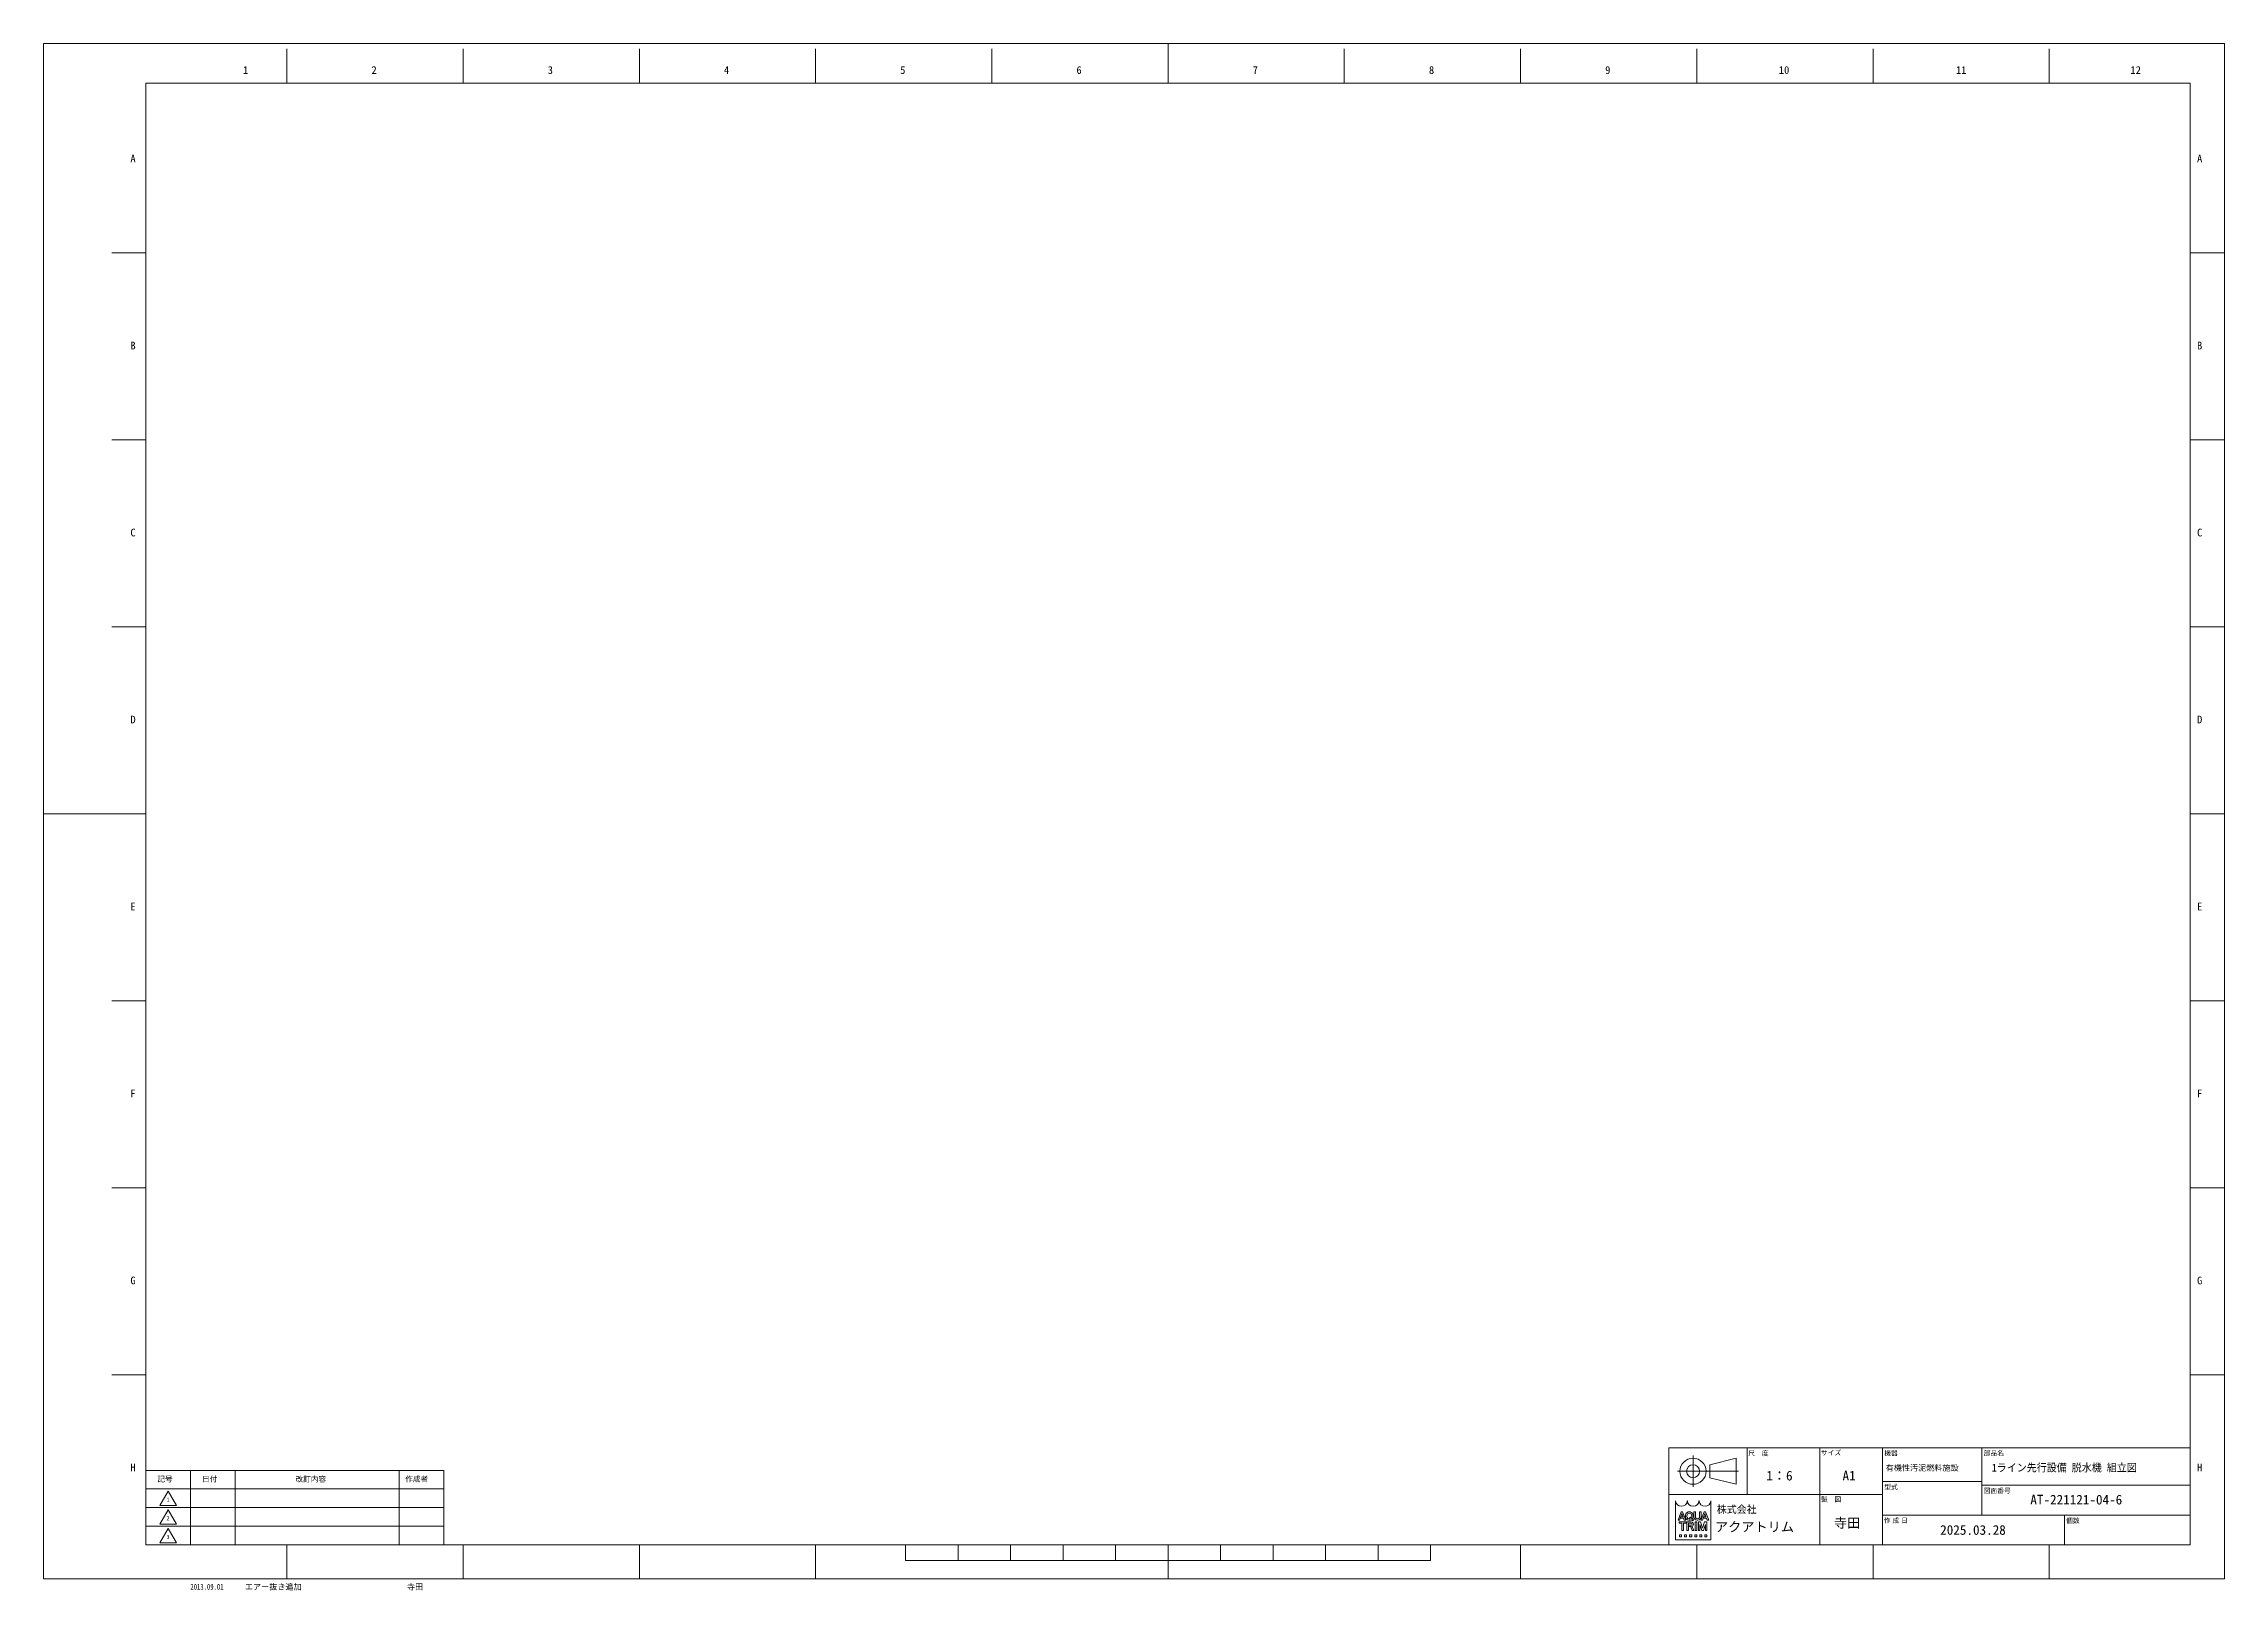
# Model space of a CAD drawing. Units: millimetres at full size. Extents: x -32787 to 32787, y -11878 to 14562.
# Drawn here: x 6865 to 11834, y -11517 to -7993 of the extents above; entities that cross this region are included whole.
import ezdxf
from ezdxf.enums import TextEntityAlignment as Align

# ---------------------------------------------------------------- set-up
doc = ezdxf.new("R2010")
doc.units = ezdxf.units.MM
doc.header["$LTSCALE"] = 9.6
doc.layers.add('0-0_90_FRAME', color=2, linetype='Continuous', lineweight=9)
doc.layers.add('0-1_91_BLANK', color=6, linetype='Continuous', lineweight=9)
doc.styles.add('ＭＳ ゴシック', font='')
doc.styles.add('ＭＳ Ｐゴシック', font='')
doc.styles.get('ＭＳ ゴシック').set_extended_font_data('MS Gothic')
doc.styles.get('ＭＳ Ｐゴシック').set_extended_font_data('MS PGothic')

msp = doc.modelspace()

# ---------------------------------------------------------------- texts
at = {"layer": '0-0_90_FRAME', "color": 134}
for s, height, style, p in [('1', 17.6, 'ＭＳ ゴシック', (7319.389, -8067.153)), ('2', 17.6, 'ＭＳ ゴシック', (7612.182, -8067.153)), ('3', 17.6, 'ＭＳ ゴシック', (8013.782, -8067.153)), ('4', 17.6, 'ＭＳ ゴシック', (8415.382, -8067.153)), ('5', 17.6, 'ＭＳ ゴシック', (8816.983, -8067.153)), ('6', 17.6, 'ＭＳ ゴシック', (9218.583, -8067.153)), ('7', 17.6, 'ＭＳ ゴシック', (9620.184, -8067.153)), ('8', 17.6, 'ＭＳ ゴシック', (10021.784, -8067.153)), ('9', 17.6, 'ＭＳ ゴシック', (10423.385, -8067.153)), ('10', 17.6, 'ＭＳ ゴシック', (10818.985, -8067.153)), ('11', 17.6, 'ＭＳ ゴシック', (11222.585, -8067.153)), ('12', 17.6, 'ＭＳ ゴシック', (11620.186, -8067.153)), ('A', 17.6, 'ＭＳ ゴシック', (7062.873, -8268.863)), ('A', 17.6, 'ＭＳ ゴシック', (11772.023, -8268.863)), ('B', 17.6, 'ＭＳ ゴシック', (7062.873, -8694.846)), ('B', 17.6, 'ＭＳ ゴシック', (11772.023, -8694.846)), ('C', 17.6, 'ＭＳ ゴシック', (7062.873, -9120.83)), ('C', 17.6, 'ＭＳ ゴシック', (11772.023, -9120.83)), ('D', 17.6, 'ＭＳ ゴシック', (7062.873, -9546.813)), ('D', 17.6, 'ＭＳ ゴシック', (11772.023, -9546.813)), ('E', 17.6, 'ＭＳ ゴシック', (7062.873, -9972.796)), ('E', 17.6, 'ＭＳ ゴシック', (11772.023, -9972.796)), ('F', 17.6, 'ＭＳ ゴシック', (7062.873, -10398.779)), ('F', 17.6, 'ＭＳ ゴシック', (11772.023, -10398.779)), ('G', 17.6, 'ＭＳ ゴシック', (7062.873, -10824.763)), ('G', 17.6, 'ＭＳ ゴシック', (11772.023, -10824.763)), ('H', 17.6, 'ＭＳ ゴシック', (7062.873, -11250.746)), ('尺\u3000度', 11, 'ＭＳ Ｐゴシック', (10749.454, -11213.123)), ('サイズ', 11, 'ＭＳ Ｐゴシック', (10914.925, -11212.004)), ('機器', 11, 'ＭＳ Ｐゴシック', (11059.283, -11212.875)), ('有機性汚泥燃料施設', 13.2, 'ＭＳ ゴシック', (11062.511, -11248.282)), ('部品名', 11, 'ＭＳ Ｐゴシック', (11285.854, -11212.875)), ('H', 17.6, 'ＭＳ ゴシック', (11772.023, -11250.746)), ('記号', 12.44, 'ＭＳ Ｐゴシック', (7124.433, -11272.952)), ('日付', 12.44, 'ＭＳ Ｐゴシック', (7226.262, -11272.952)), ('改訂内容', 12.44, 'ＭＳ Ｐゴシック', (7439.176, -11273.241)), ('作成者', 12.44, 'ＭＳ Ｐゴシック', (7689.119, -11272.952)), ('1：6', 21.99, 'ＭＳ ゴシック', (10790.513, -11272.95)), ('A1', 21.99, 'ＭＳ ゴシック', (10964.227, -11272.95)), ('型式', 11, 'ＭＳ Ｐゴシック', (11059.283, -11289.997)), ('1', 9.332, 'ＭＳ ゴシック', (7144.983, -11317.437)), ('製\u3000図', 11, 'ＭＳ Ｐゴシック', (10914.925, -11318.076)), ('図面番号', 11, 'ＭＳ Ｐゴシック', (11285.854, -11298.482)), ('AT-221121-04-6', 21.99, 'ＭＳ ゴシック', (11392.146, -11327.618)), ('2', 9.332, 'ＭＳ ゴシック', (7144.983, -11359.866)), ('寺田', 21.99, 'ＭＳ ゴシック', (10944.735, -11380.533)), ('作 成 日', 11, 'ＭＳ Ｐゴシック', (11058.248, -11366.188)), ('2025.03.28', 21.99, 'ＭＳ ゴシック', (11186.712, -11396.671)), ('個数', 11, 'ＭＳ Ｐゴシック', (11473.582, -11366.603)), ('3', 9.332, 'ＭＳ ゴシック', (7144.983, -11402.294))]:
    msp.add_text(s, height=height, dxfattribs=dict(at, style=style)).set_placement(p, align=Align.BOTTOM_LEFT)
at = {"layer": '0-0_90_FRAME', "color": 134, "style": 'ＭＳ ゴシック', "width": 0.95}
msp.add_text('1ライン先行設備 脱水機 組立図', height=17.6, dxfattribs=at).set_placement((11304.221, -11251.24), align=Align.BOTTOM_LEFT)
at = {"layer": '0-0_90_FRAME', "style": 'ＭＳ ゴシック'}
for s, height, p in [('株式会社', 16.63, (10677.712, -11345.562)), ('アクアトリム', 21.99, (10673.534, -11389.619))]:
    msp.add_text(s, height=height, dxfattribs=at).set_placement(p, align=Align.BOTTOM_LEFT)
at = {"layer": '0-0_90_FRAME', "color": 3, "style": 'ＭＳ ゴシック', "width": 0.7}
msp.add_text('2013.09.01', height=13.2, dxfattribs=at).set_placement((7199.633, -11519.188), align=Align.BOTTOM_LEFT)
at = {"layer": '0-0_90_FRAME', "color": 3, "style": 'ＭＳ ゴシック'}
for s, p in [('エアー抜き追加', (7323.72, -11519.188)), ('寺田', (7693.082, -11519.188))]:
    msp.add_text(s, height=13.2, dxfattribs=at).set_placement(p, align=Align.BOTTOM_LEFT)

# ---------------------------------------------------------------- linework, layer by layer
at = {"layer": '0-0_90_FRAME', "color": 6}
for p, q in [((9427.383, -7992.871), (9427.383, -8082.643)), ((6865.129, -9747.805), (7098.204, -9747.805)), ((11834.334, -9747.805), (11756.563, -9747.805)), ((8829.141, -11448.861), (8829.141, -11412.966)), ((8948.789, -11448.861), (8948.789, -11412.966)), ((9068.438, -11448.861), (9068.438, -11412.966)), ((9188.086, -11448.861), (9188.086, -11412.966)), ((9307.735, -11448.861), (9307.735, -11412.966)), ((9427.383, -11490.39), (9427.383, -11412.966)), ((9547.032, -11448.861), (9547.032, -11412.966)), ((9666.681, -11448.861), (9666.681, -11412.966)), ((9786.329, -11448.861), (9786.329, -11412.966)), ((9905.978, -11448.861), (9905.978, -11412.966)), ((10025.626, -11448.861), (10025.626, -11412.966)), ((8829.141, -11448.861), (10025.626, -11448.861))]:
    msp.add_line(p, q, dxfattribs=at)
at = {"layer": '0-0_90_FRAME'}
for p, q in [((7419.381, -8082.643), (7419.381, -8004.871)), ((7820.982, -8082.643), (7820.982, -8004.871)), ((8222.582, -8082.643), (8222.582, -8004.871)), ((8624.183, -8082.643), (8624.183, -8004.871)), ((9025.783, -8082.643), (9025.783, -8004.871)), ((9828.984, -8082.643), (9828.984, -8004.871)), ((10230.584, -8082.643), (10230.584, -8004.871)), ((10632.185, -8082.643), (10632.185, -8004.871)), ((11033.785, -8082.643), (11033.785, -8004.871)), ((11435.386, -8082.643), (11435.386, -8004.871)), ((7098.204, -8469.855), (7020.433, -8469.855)), ((11834.334, -8469.855), (11756.563, -8469.855)), ((7098.204, -8895.838), (7020.433, -8895.838)), ((11834.334, -8895.838), (11756.563, -8895.838)), ((7098.204, -9321.821), (7020.433, -9321.821)), ((11834.334, -9321.821), (11756.563, -9321.821)), ((7098.204, -10173.788), (7020.433, -10173.788)), ((11834.334, -10173.788), (11756.563, -10173.788)), ((7098.204, -10599.771), (7020.433, -10599.771)), ((11834.334, -10599.771), (11756.563, -10599.771)), ((7098.204, -11025.754), (7020.433, -11025.754)), ((11834.334, -11025.754), (11756.563, -11025.754)), ((10589.382, -11357.055), (10589.382, -11356.963)), ((10589.382, -11357.055), (10592.831, -11357.055)), ((10591.874, -11360.898), (10607.628, -11360.898)), ((10591.874, -11360.898), (10591.874, -11363.587)), ((10591.874, -11363.587), (10597.638, -11363.587)), ((10592.831, -11357.055), (10598.219, -11341.923)), ((10594.711, -11351.99), (10595.751, -11349.07)), ((10594.711, -11351.99), (10601.804, -11351.99)), ((10595.751, -11349.07), (10600.764, -11349.07)), ((10596.626, -11337.843), (10599.812, -11337.843)), ((10598.022, -11380.11), (10598.022, -11363.972)), ((10600.764, -11349.07), (10598.219, -11341.923)), ((10607.057, -11356.963), (10599.812, -11337.843)), ((10601.48, -11380.11), (10601.48, -11363.972)), ((10601.865, -11363.587), (10607.628, -11363.587)), ((10606.237, -11346.297), (10606.237, -11348.602)), ((10607.057, -11357.055), (10607.057, -11356.963)), ((10607.628, -11360.898), (10607.628, -11363.587)), ((10609.44, -11346.523), (10609.44, -11348.367)), ((10609.818, -11360.898), (10609.818, -11380.11)), ((10609.818, -11360.898), (10618.656, -11360.898)), ((10613.276, -11363.587), (10619.117, -11363.587)), ((10613.392, -11371.005), (10613.392, -11368.316)), ((10613.392, -11368.316), (10619.117, -11368.316)), ((10613.392, -11371.005), (10617.165, -11371.005)), ((10615.82, -11351.962), (10617.522, -11350.155)), ((10615.82, -11351.962), (10617.388, -11353.489)), ((10617.522, -11350.155), (10624.638, -11356.019)), ((10618.59, -11371.968), (10621.515, -11380.11)), ((10619.573, -11351.754), (10622.049, -11353.794)), ((10619.743, -11355.78), (10622.414, -11358.38)), ((10620.71, -11346.523), (10620.71, -11348.367)), ((10621.932, -11371.849), (10625.242, -11379.956)), ((10622.414, -11358.38), (10624.638, -11356.019)), ((10623.912, -11346.297), (10623.912, -11348.602)), ((10625.688, -11349.297), (10625.688, -11337.843)), ((10629.147, -11337.843), (10625.688, -11337.843)), ((10628.156, -11360.898), (10632.383, -11360.898)), ((10628.156, -11360.898), (10628.156, -11363.587)), ((10628.156, -11380.11), (10628.156, -11377.42)), ((10628.54, -11377.036), (10628.54, -11363.972)), ((10629.147, -11348.602), (10629.147, -11337.843)), ((10631.999, -11377.036), (10631.999, -11363.972)), ((10632.383, -11360.898), (10632.383, -11363.587)), ((10634.334, -11357.055), (10633.181, -11357.055)), ((10635.845, -11360.898), (10640.863, -11360.898)), ((10643.722, -11380.11), (10639.3, -11366.661)), ((10645.451, -11374.851), (10640.863, -11360.898)), ((10641.632, -11357.055), (10641.632, -11356.963)), ((10641.632, -11357.055), (10645.081, -11357.055)), ((10641.826, -11349.297), (10641.826, -11337.843)), ((10645.081, -11357.055), (10650.469, -11341.923)), ((10645.451, -11374.851), (10650.039, -11360.898)), ((10646.961, -11351.99), (10648.001, -11349.07)), ((10646.961, -11351.99), (10654.054, -11351.99)), ((10647.18, -11380.11), (10651.602, -11366.661)), ((10648.001, -11349.07), (10653.014, -11349.07)), ((10648.876, -11337.843), (10652.062, -11337.843)), ((10655.06, -11360.898), (10650.039, -11360.898)), ((10653.014, -11349.07), (10650.469, -11341.923)), ((10659.307, -11356.963), (10652.062, -11337.843)), ((10659.307, -11357.055), (10659.307, -11356.963)), ((7419.381, -11490.39), (7419.381, -11412.966)), ((7820.982, -11490.39), (7820.982, -11412.966)), ((8222.582, -11490.39), (8222.582, -11412.966)), ((8624.183, -11490.39), (8624.183, -11412.966)), ((10230.584, -11490.39), (10230.584, -11412.966)), ((10592.837, -11390.171), (10592.837, -11394.782)), ((10598.022, -11380.11), (10601.48, -11380.11)), ((10604.364, -11390.171), (10604.364, -11394.782)), ((10615.891, -11390.171), (10615.891, -11394.782)), ((10621.515, -11380.11), (10625.242, -11380.11)), ((10625.242, -11379.956), (10625.242, -11380.11)), ((10627.418, -11390.171), (10627.418, -11394.782)), ((10632.185, -11490.39), (10632.185, -11412.966)), ((10638.945, -11390.171), (10638.945, -11394.782)), ((10643.722, -11380.11), (10647.18, -11380.11)), ((10655.083, -11390.171), (10655.083, -11394.782)), ((11033.785, -11490.39), (11033.785, -11412.966)), ((11435.386, -11490.39), (11435.386, -11412.966))]:
    msp.add_line(p, q, dxfattribs=at)
at = {"layer": '0-0_90_FRAME', "color": 134}
for p, q in [((10623.508, -11281.013), (10623.508, -11209.733)), ((10746.763, -11298.409), (10746.763, -11192.338)), ((10912.234, -11412.966), (10912.234, -11192.338)), ((11055.205, -11412.966), (11055.205, -11192.338)), ((11281.777, -11192.338), (11281.777, -11345.08)), ((7200.033, -11412.966), (7200.033, -11243.252)), ((7301.862, -11412.966), (7301.862, -11243.252)), ((7675.233, -11412.966), (7675.233, -11243.252)), ((10587.868, -11245.373), (10727.458, -11245.373)), ((11055.205, -11268.709), (11281.777, -11268.709)), ((11281.777, -11277.195), (11756.563, -11277.195)), ((7098.204, -11285.68), (7777.062, -11285.68)), ((7098.204, -11328.109), (7777.062, -11328.109)), ((11055.205, -11298.409), (10568.563, -11298.409)), ((7098.204, -11370.538), (7777.062, -11370.538)), ((11055.205, -11345.08), (11756.563, -11345.08)), ((11470.02, -11345.08), (11470.02, -11412.966))]:
    msp.add_line(p, q, dxfattribs=at)
at = {"layer": '0-0_90_FRAME', "color": 6}
msp.add_lwpolyline([(7098.204, -11412.966), (11756.563, -11412.966), (11756.563, -8082.643), (7098.204, -8082.643)], close=True, dxfattribs=at)
at = {"layer": '0-0_90_FRAME', "color": 134}
for points in [[(10568.563, -11412.966), (11756.563, -11412.966), (11756.563, -11192.338), (10568.563, -11192.338)], [(10662.118, -11230.523), (10721.518, -11215.673), (10721.518, -11275.073), (10662.118, -11260.223)], [(7098.204, -11412.966), (7777.062, -11412.966), (7777.062, -11243.252), (7098.204, -11243.252)], [(7130.026, -11323.603), (7149.119, -11290.533), (7168.212, -11323.603)], [(7130.026, -11366.031), (7149.119, -11332.961), (7168.212, -11366.031)], [(7130.026, -11408.46), (7149.119, -11375.39), (7168.212, -11408.46)]]:
    msp.add_lwpolyline(points, close=True, dxfattribs=at)
at = {"layer": '0-0_90_FRAME'}
for points in [[(10664.305, -11312.939), (10664.305, -11401.698), (10583.615, -11401.698), (10583.615, -11312.939)], [(10589.382, -11357.055), (10589.382, -11356.963), (10596.626, -11337.843)], [(10607.057, -11357.055), (10603.608, -11357.055), (10601.804, -11351.99)], [(10609.818, -11380.11), (10613.276, -11380.11), (10613.276, -11363.587)], [(10628.156, -11380.11), (10632.383, -11380.11), (10632.383, -11377.42)], [(10635.845, -11360.898), (10635.845, -11380.11), (10639.303, -11380.11), (10639.3, -11366.661)], [(10638.368, -11348.602), (10638.368, -11337.843), (10641.826, -11337.843)], [(10641.632, -11357.055), (10641.632, -11356.963), (10648.876, -11337.843)], [(10651.602, -11366.661), (10651.602, -11380.11), (10655.06, -11380.11), (10655.06, -11360.898)], [(10659.307, -11357.055), (10655.858, -11357.055), (10654.054, -11351.99)], [(10592.837, -11390.171), (10597.447, -11390.171), (10597.447, -11394.782), (10592.837, -11394.782)], [(10604.364, -11390.171), (10608.975, -11390.171), (10608.975, -11394.782), (10604.364, -11394.782)], [(10615.891, -11390.171), (10620.502, -11390.171), (10620.502, -11394.782), (10615.891, -11394.782)], [(10627.418, -11390.171), (10632.029, -11390.171), (10632.029, -11394.782), (10627.418, -11394.782)], [(10638.945, -11390.171), (10643.556, -11390.171), (10643.556, -11394.782), (10638.945, -11394.782)], [(10655.083, -11390.171), (10650.472, -11390.171), (10650.472, -11394.782), (10655.083, -11394.782)]]:
    msp.add_lwpolyline(points, dxfattribs=at)
at = {"layer": '0-0_90_FRAME', "color": 134}
for radius in [29.7, 14.85]:
    msp.add_circle((10623.508, -11245.373), radius, dxfattribs=at)
at = {"layer": '0-0_90_FRAME'}
for centre, radius, start, end in [((10583.615, -11313.324), 0.384, 0, 90), ((10610.512, -11313.324), 0.384, 0, 180), ((10610.512, -11313.324), 0.384, 0, 90), ((10637.408, -11313.324), 0.384, 0, 180), ((10664.305, -11313.324), 0.384, 90, 180), ((10597.638, -11363.972), 0.384, 0, 90), ((10601.865, -11363.972), 0.384, 90, 180), ((10617.165, -11372.542), 1.537, 21.9283, 90), ((10619.034, -11365.952), 2.366, 271.99706, 88.00294), ((10619.607, -11372.801), 2.512, 22.27295, 58.55311), ((10633.811, -11348.95), 8.13, 182.45003, 265.55526), ((10628.156, -11363.972), 0.384, 0, 90), ((10628.156, -11377.036), 0.384, 270, 0), ((10636.006, -11348.692), 6.86, 179.25279, 218.96457), ((10633.757, -11347.403), 6.396, 241.15773, 298.84227), ((10632.383, -11363.972), 0.384, 90, 180), ((10632.383, -11377.036), 0.384, 180, 270), ((10633.704, -11348.95), 8.13, 274.44474, 357.54997), ((10631.509, -11348.692), 6.86, 321.03543, 0.74721)]:
    msp.add_arc(centre, radius, start, end, dxfattribs=at)
for centre, major_axis, ratio, start_param, end_param in [((10597.063, -11313.324), (-13.064, 0), 0.882353, 6.28318531, 9.42477796), ((10623.96, -11313.324), (-13.064, 0), 0.882353, 6.28318531, 9.42477796), ((10650.857, -11313.324), (-13.064, 0), 0.882353, 6.28318531, 9.42477796), ((10615.075, -11346.297), (-8.837, 0), 0.956522, 3.14159265, 6.28318531), ((10615.075, -11348.602), (-8.837, 0), 0.956522, 6.28318531, 8.41045586), ((10615.075, -11346.523), (5.635, 0), 0.994718, 6.28318531, 9.42477796), ((10615.075, -11348.376), (5.635, 0), 0.995036, 3.14159265, 5.13549259), ((10618.656, -11365.952), (-6.202, 0), 0.81482, 1.94406945, 4.71238898), ((10615.075, -11348.376), (5.635, 0), 0.995036, 5.63666712, 6.28318531), ((10615.075, -11348.602), (-8.837, 0), 0.956522, 2.48020459, 3.14159265)]:
    msp.add_ellipse(centre, major_axis=major_axis, ratio=ratio, start_param=start_param, end_param=end_param, dxfattribs=at)
at = {"layer": '0-1_91_BLANK'}
msp.add_lwpolyline([(6865.129, -11490.39), (11834.334, -11490.39), (11834.334, -7992.871), (6865.129, -7992.871)], close=True, dxfattribs=at)

msp.set_redraw_order([(e.dxf.handle, doc.entitydb.next_handle()) for e in msp.query("TEXT MTEXT ATTDEF DIMENSION ARC_DIMENSION")])  # texts and dimensions are drawn at this point

doc.saveas('drawing.dxf')
